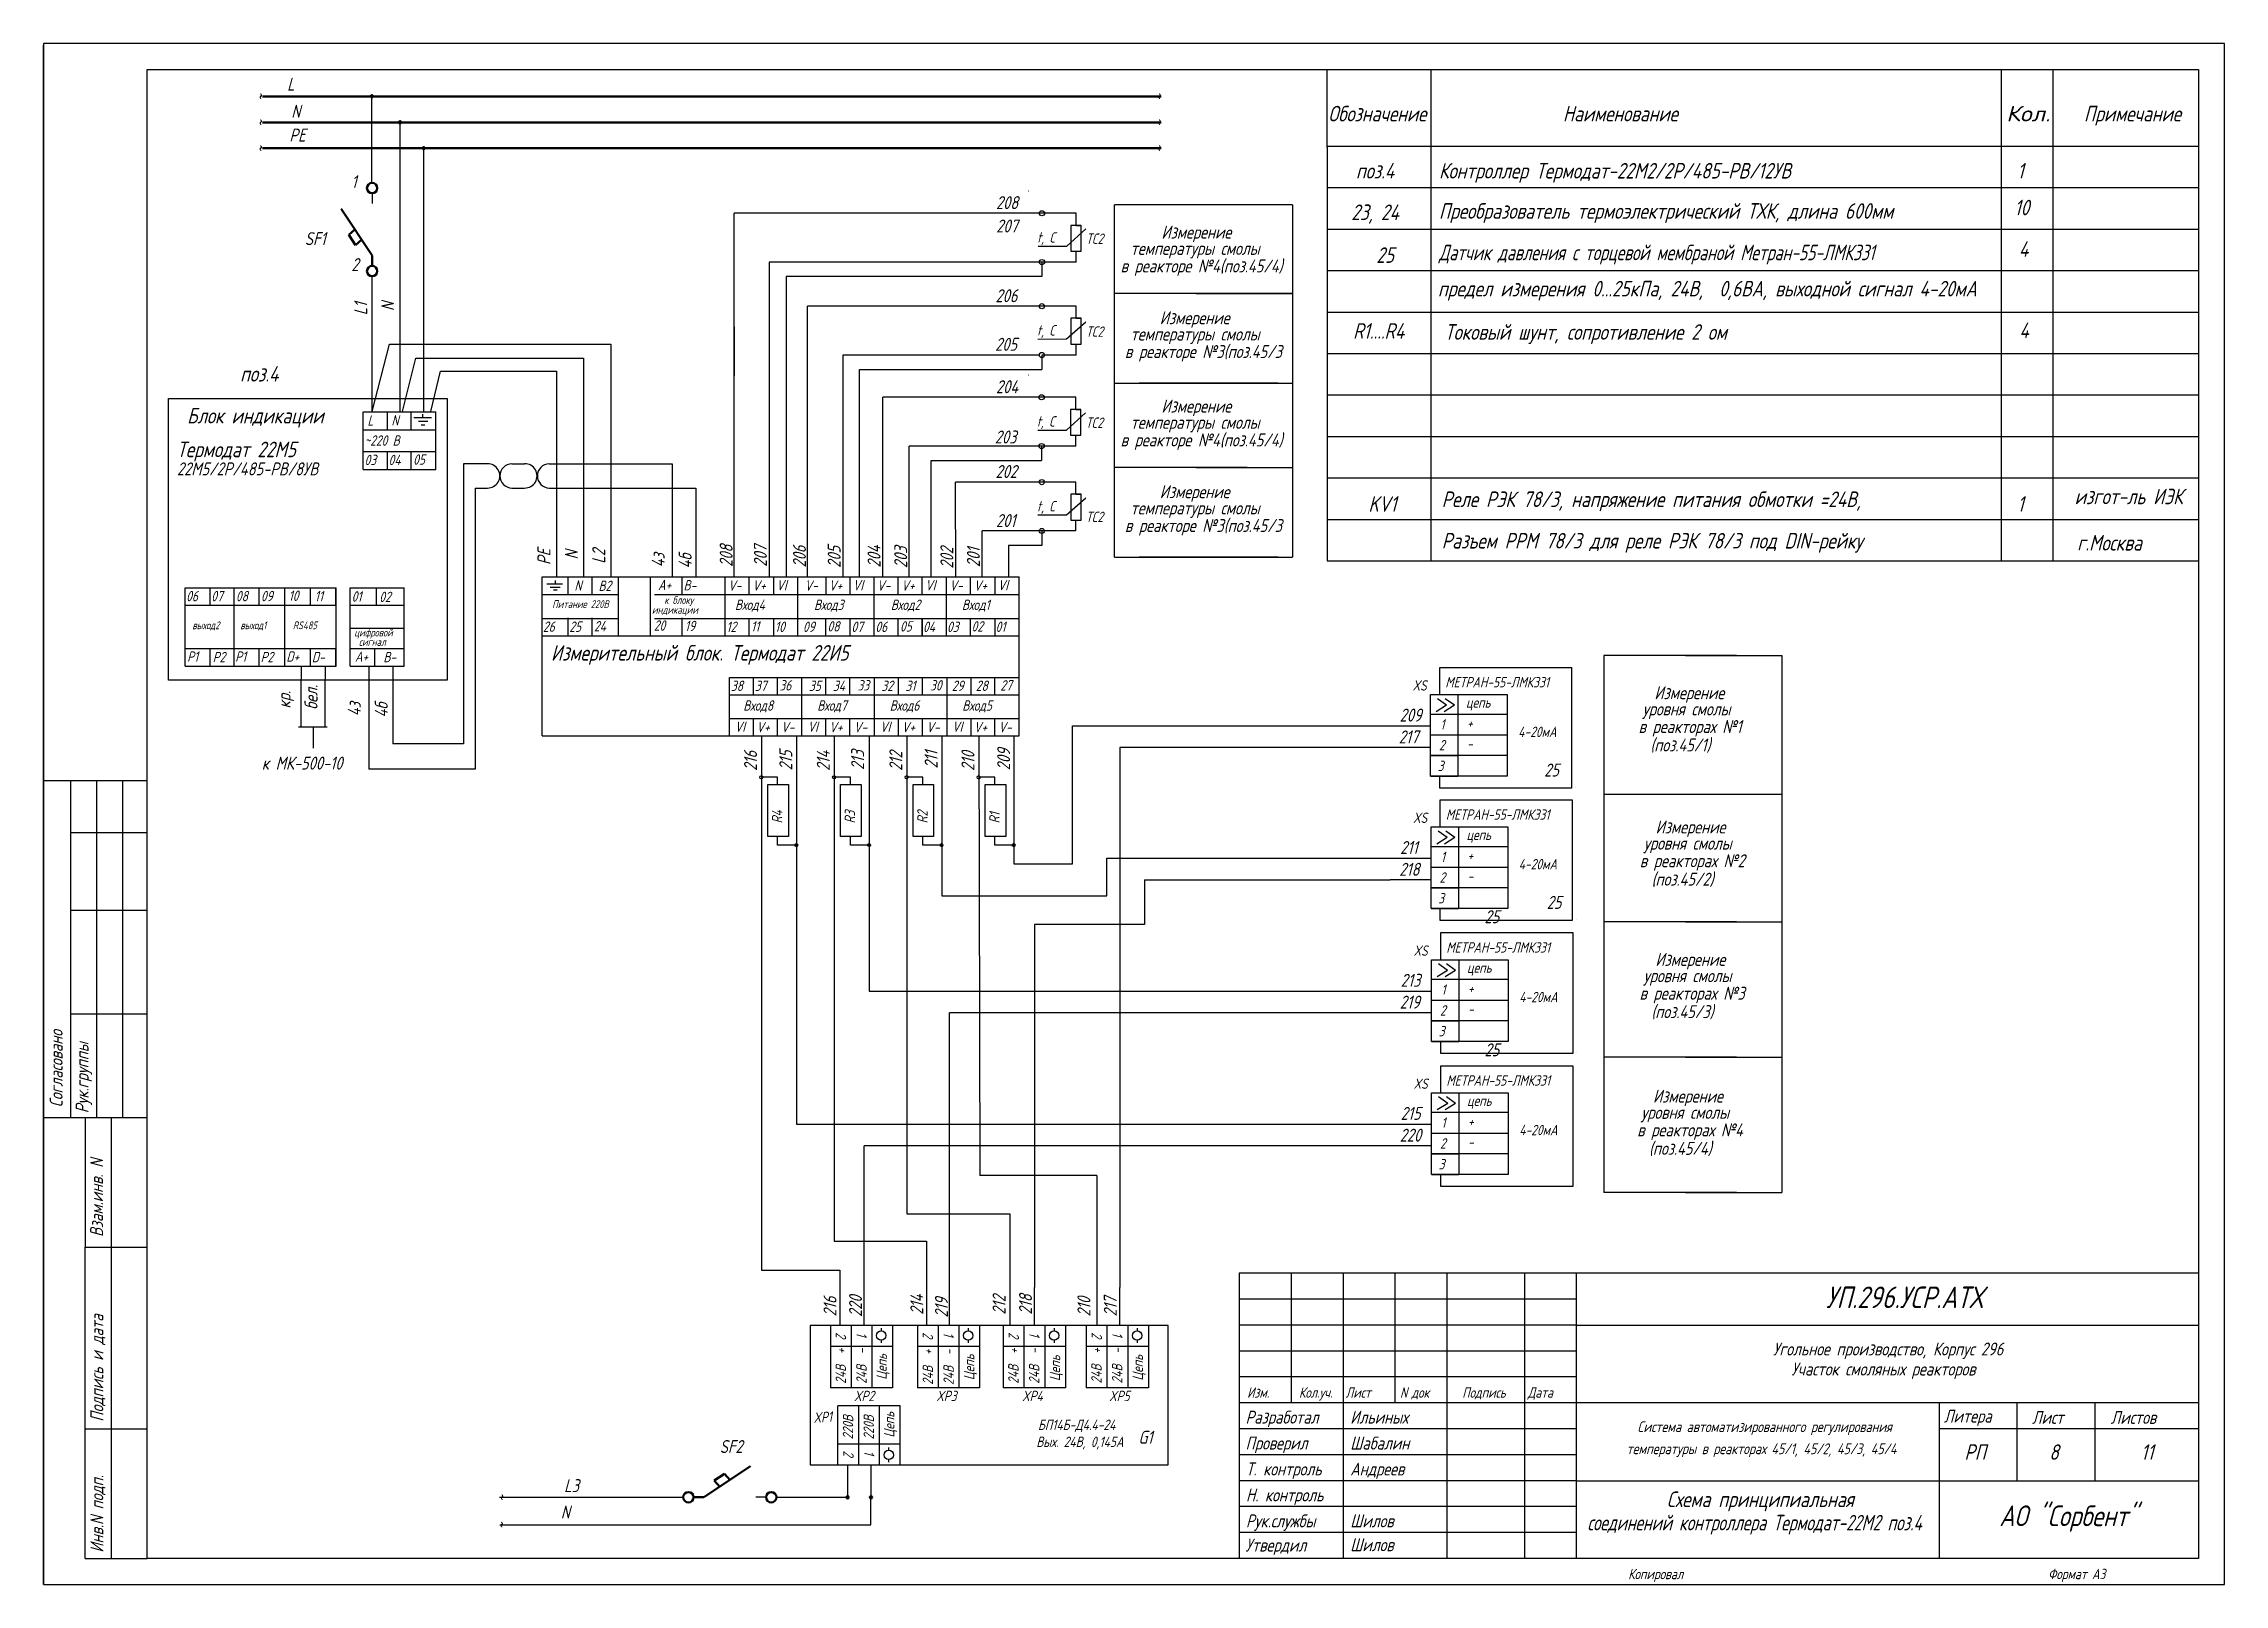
# Model space of a CAD drawing. Header units: millimetres. Extents: x 939 to 1443, y -1071 to -714.
import ezdxf
from ezdxf.enums import TextEntityAlignment as Align

# ---------------------------------------------------------------- set-up
doc = ezdxf.new("R2010")
doc.units = ezdxf.units.MM
doc.layers.add('MAIN', color=7, linetype='Continuous', lineweight=50)
doc.styles.add('GOST тип А', font='', dxfattribs={"oblique": 15})
doc.styles.add('ROMANC', font='', dxfattribs={"height": 2.5})
doc.styles.get("Standard").update_dxf_attribs({"font": '', "oblique": 15})
doc.styles.get('GOST тип А').set_extended_font_data('GOST type A')
doc.styles.get('ROMANC').set_extended_font_data('GOST type A')
doc.styles.get('Standard').set_extended_font_data('GOST type A')

msp = doc.modelspace()

# ---------------------------------------------------------------- texts
at = {"linetype": 'Continuous', "oblique": 15}
for s, height, style, p in [('L', 3, 'GOST тип А', (994.98, -725)), ('N', 3, 'GOST тип А', (995.94, -731.26)), ('Обозначение', 3.6, 'GOST тип А', (1235.97, -732.1)), ('Наименование', 3.6, 'GOST тип А', (1290.27, -732.1)), ('Примечание', 3.6, 'GOST тип А', (1410.87, -732.1)), ('РЕ', 3, 'GOST тип А', (995.5, -736.76)), ('208', 3, 'GOST тип А', (1159.04, -752.4)), ('207', 3, 'GOST тип А', (1159.09, -757.8)), ('Измерение', 3, 'GOST тип А', (1197.34, -759.22)), ('t, С', 2.4, 'GOST тип А', (1168.57, -760.14)), ('ТС2', 2.4, 'GOST тип А', (1179.9, -760.44)), ('температуры смолы', 3, 'GOST тип А', (1190.19, -762.99)), (' в реакторе №4(поз.45/4)', 3, 'GOST тип А', (1186.35, -767.05)), ('206', 3, 'GOST тип А', (1158.94, -773.94)), ('Измерение', 3, 'GOST тип А', (1196.95, -779.04)), ('205', 3, 'GOST тип А', (1158.85, -785.18)), ('t, С', 2.4, 'GOST тип А', (1168.54, -781.65)), ('ТС2', 2.4, 'GOST тип А', (1179.88, -781.95)), ('температуры смолы', 3, 'GOST тип А', (1190.19, -782.8)), (' в реакторе №3(поз.45/3', 3, 'GOST тип А', (1187.35, -786.86)), ('поз.4', 3.6, 'GOST тип А', (984.1, -792.31)), ('204', 3, 'GOST тип А', (1159.04, -795)), ('Измерение', 3, 'GOST тип А', (1197.34, -799.48)), ('Блок индикации', 3.6, 'GOST тип А', (971.83, -801.99)), ('L', 2.4, 'GOST тип А', (1013.57, -802.48)), ('N', 2.4, 'GOST тип А', (1019.12, -802.48)), ('t, С', 2.4, 'GOST тип А', (1168.49, -802.71)), ('ТС2', 2.4, 'GOST тип А', (1179.82, -803.02)), ('температуры смолы', 3, 'GOST тип А', (1190.19, -803.24)), ('Термодат 22М5', 3.6, 'GOST тип А', (969.47, -809.81)), ('~220 B', 2.4, 'GOST тип А', (1012.88, -807.15)), ('203', 3, 'GOST тип А', (1158.77, -806.63)), (' в реакторе №4(поз.45/4)', 3, 'GOST тип А', (1186.35, -807.31)), ('22М5/2Р/485-РВ/8УВ', 3, 'GOST тип А', (969.47, -814.01)), ('03', 2.4, 'GOST тип А', (1012.9, -811.64)), ('04', 2.4, 'GOST тип А', (1018.45, -811.64)), ('05', 2.4, 'GOST тип А', (1024.14, -811.55)), ('202', 3, 'GOST тип А', (1158.94, -814.62)), ('Измерение', 3, 'GOST тип А', (1196.95, -819.29)), ('t, С', 2.4, 'GOST тип А', (1168.53, -822.35)), ('ТС2', 2.4, 'GOST тип А', (1179.86, -824.82)), ('температуры смолы', 3, 'GOST тип А', (1190.19, -823.05)), ('201', 3, 'GOST тип А', (1159.04, -825.97)), (' в реакторе №3(поз.45/3', 3, 'GOST тип А', (1187.35, -827.12)), ('06', 2.4, 'GOST тип А', (971.61, -843.15)), ('07', 2.4, 'GOST тип А', (977.41, -843.15)), ('08', 2.4, 'GOST тип А', (983.12, -843.15)), ('09', 2.4, 'GOST тип А', (988.92, -843.15)), ('10', 2.4, 'GOST тип А', (995.32, -843.06)), ('11', 2.4, 'GOST тип А', (1001.36, -843.15)), ('01', 2.4, 'GOST тип А', (1009.92, -843.23)), ('02', 2.4, 'GOST тип А', (1016.31, -843.33)), ('Питание 220В', 1.8, 'GOST тип А', (1056.32, -844.7)), ('N', 2.4, 'GOST тип А', (1061.48, -840.69)), ('В2', 2.4, 'GOST тип А', (1067.04, -840.77)), ('А+', 2.4, 'GOST тип А', (1080.82, -840.55)), ('к блоку ', 1.8, 'GOST тип А', (1082.27, -843.76)), ('В-', 2.4, 'GOST тип А', (1086.72, -840.65)), ('V-', 2.4, 'GOST тип А', (1097.05, -840.7)), ('Вход4', 2.4, 'GOST тип А', (1098.64, -845.16)), ('V+', 2.4, 'GOST тип А', (1102.67, -840.7)), ('VI', 2.4, 'GOST тип А', (1108.22, -840.61)), ('V-', 2.4, 'GOST тип А', (1114.75, -840.7)), ('Вход3', 2.4, 'GOST тип А', (1116.93, -845.16)), ('V+', 2.4, 'GOST тип А', (1120.38, -840.7)), ('VI', 2.4, 'GOST тип А', (1125.92, -840.61)), ('V-', 2.4, 'GOST тип А', (1131.5, -840.7)), ('Вход2', 2.4, 'GOST тип А', (1134.71, -845.16)), ('V+', 2.4, 'GOST тип А', (1137.13, -840.7)), ('VI', 2.4, 'GOST тип А', (1142.67, -840.61)), ('V-', 2.4, 'GOST тип А', (1148.28, -840.7)), ('Вход1', 2.4, 'GOST тип А', (1151.16, -845.16)), ('V+', 2.4, 'GOST тип А', (1153.91, -840.7)), ('VI', 2.4, 'GOST тип А', (1159.45, -840.61)), ('выход2', 1.8, 'GOST тип А', (973.04, -849.61)), ('выход1', 1.8, 'GOST тип А', (984.15, -849.61)), ('RS485', 1.8, 'GOST тип А', (996.31, -849.61)), ('26', 2.4, 'GOST тип А', (1054.2, -850.22)), ('25', 2.4, 'GOST тип А', (1060.3, -850.22)), ('24', 2.4, 'GOST тип А', (1065.99, -850.13)), (' индикации', 1.8, 'GOST тип А', (1078.5, -846.02)), ('20', 2.4, 'GOST тип А', (1079.85, -849.96)), ('19', 2.4, 'GOST тип А', (1087.03, -850.06)), ('12', 2.4, 'GOST тип А', (1096.65, -850.25)), ('11', 2.4, 'GOST тип А', (1102.34, -850.15)), ('10', 2.4, 'GOST тип А', (1107.88, -850.25)), ('09', 2.4, 'GOST тип А', (1114.36, -850.25)), ('08', 2.4, 'GOST тип А', (1120.04, -850.15)), ('07', 2.4, 'GOST тип А', (1125.59, -850.25)), ('06', 2.4, 'GOST тип А', (1131.14, -850.25)), ('05', 2.4, 'GOST тип А', (1136.83, -850.15)), ('04', 2.4, 'GOST тип А', (1142.16, -850.25)), ('03', 2.4, 'GOST тип А', (1147.71, -850.25)), ('02', 2.4, 'GOST тип А', (1153.4, -850.15)), ('01', 2.4, 'GOST тип А', (1158.95, -850.25)), ('цифровой', 1.8, 'GOST тип А', (1010.5, -851.29)), ('сигнал', 1.8, 'GOST тип А', (1011.59, -853.47)), ('Р1', 2.4, 'GOST тип А', (971.83, -857.15)), ('Р2', 2.4, 'GOST тип А', (977.74, -857.25)), ('Р1', 2.4, 'GOST тип А', (982.94, -857.15)), ('Р2', 2.4, 'GOST тип А', (988.84, -857.25)), ('D+', 2.4, 'GOST тип А', (994.79, -857.15)), ('D-', 2.4, 'GOST тип А', (1000.69, -857.25)), ('А+', 2.4, 'GOST тип А', (1010.66, -857.15)), ('В-', 2.4, 'GOST тип А', (1017.25, -857.25)), ('Измерительный блок. Термодат 22И5', 3.6, 'GOST тип А', (1056.06, -856.88)), ('38', 2.4, 'GOST тип А', (1097.68, -863.9)), ('37', 2.4, 'GOST тип А', (1103.23, -863.9)), ('36', 2.4, 'GOST тип А', (1108.91, -863.8)), ('35', 2.4, 'GOST тип А', (1115.75, -863.9)), ('34', 2.4, 'GOST тип А', (1121.3, -863.9)), ('33', 2.4, 'GOST тип А', (1126.98, -863.8)), ('32', 2.4, 'GOST тип А', (1132.53, -863.9)), ('31', 2.4, 'GOST тип А', (1138.08, -863.9)), ('30', 2.4, 'GOST тип А', (1143.77, -863.8)), ('29', 2.4, 'GOST тип А', (1148.82, -863.9)), ('28', 2.4, 'GOST тип А', (1154.37, -863.9)), ('27', 2.4, 'GOST тип А', (1160.05, -863.8)), ('XS', 2.4, 'GOST тип А', (1255.45, -863.82)), ('МЕТРАН-55-ЛМК331', 2.4, 'GOST тип А', (1263.04, -863.08)), ('Измерение', 3, 'GOST тип А', (1311.44, -865.81)), ('Вход8', 2.4, 'GOST тип А', (1100.55, -868.47)), ('Вход7', 2.4, 'GOST тип А', (1117.67, -868.47)), ('Вход6', 2.4, 'GOST тип А', (1134.45, -868.47)), ('Вход5', 2.4, 'GOST тип А', (1151.24, -868.47)), ('209', 3, 'GOST тип А', (1252.47, -870.99)), ('уровня смолы ', 3, 'GOST тип А', (1308.72, -869.57)), ('VI', 2.4, 'GOST тип А', (1098.58, -873.37)), ('V+', 2.4, 'GOST тип А', (1103.6, -873.47)), ('V-', 2.4, 'GOST тип А', (1109.31, -873.47)), ('VI', 2.4, 'GOST тип А', (1115.43, -873.37)), ('V+', 2.4, 'GOST тип А', (1120.45, -873.47)), ('V-', 2.4, 'GOST тип А', (1126.15, -873.47)), ('VI', 2.4, 'GOST тип А', (1132.21, -873.37)), ('V+', 2.4, 'GOST тип А', (1137.23, -873.47)), ('V-', 2.4, 'GOST тип А', (1142.94, -873.47)), ('VI', 2.4, 'GOST тип А', (1148.89, -873.37)), ('V+', 2.4, 'GOST тип А', (1153.92, -873.47)), ('V-', 2.4, 'GOST тип А', (1159.62, -873.47)), ('217', 3, 'GOST тип А', (1252.26, -876.04)), ('1', 2.4, 'GOST тип А', (1261.88, -872.85)), ('+', 2.4, 'ROMANC', (1268.05, -872.55)), ('4-20мА', 2.4, 'GOST тип А', (1279.91, -874.56)), (' в реакторах №1', 3, 'GOST тип А', (1306.24, -873.64)), ('2', 2.4, 'GOST тип А', (1261.58, -877.65)), ('-', 2.4, 'ROMANC', (1268.05, -877.35)), ('(поз.45/1)', 3, 'GOST тип А', (1310.51, -877.9)), ('к МК-500-10', 3, 'GOST тип А', (989.12, -882.1)), ('3', 2.4, 'GOST тип А', (1261.28, -882.45)), ('XS', 2.4, 'GOST тип А', (1255.57, -894.45)), ('МЕТРАН-55-ЛМК331', 2.4, 'GOST тип А', (1263.16, -893.71)), ('Измерение', 3, 'GOST тип А', (1311.72, -896.87)), ('211', 3, 'GOST тип А', (1252.59, -901.62)), ('1', 2.4, 'GOST тип А', (1262, -903.48)), ('+', 2.4, 'ROMANC', (1268.17, -903.18)), ('4-20мА', 2.4, 'GOST тип А', (1280.03, -905.19)), (' в реакторах №2', 3, 'GOST тип А', (1306.52, -904.69)), ('уровня смолы ', 3, 'GOST тип А', (1309, -900.63)), ('218', 3, 'GOST тип А', (1252.38, -906.67)), ('2', 2.4, 'GOST тип А', (1261.7, -908.28)), ('-', 2.4, 'ROMANC', (1268.17, -907.98)), ('(поз.45/2)', 3, 'GOST тип А', (1310.79, -908.96)), ('3', 2.4, 'GOST тип А', (1261.4, -913.08)), ('XS', 2.4, 'GOST тип А', (1255.69, -925.19)), ('МЕТРАН-55-ЛМК331', 2.4, 'GOST тип А', (1263.28, -924.45)), ('Измерение', 3, 'GOST тип А', (1311.67, -927.53)), ('213', 3, 'GOST тип А', (1252.71, -932.36)), ('1', 2.4, 'GOST тип А', (1262.12, -934.22)), ('+', 2.4, 'ROMANC', (1268.29, -933.92)), ('4-20мА', 2.4, 'GOST тип А', (1280.15, -935.93)), (' в реакторах №3', 3, 'GOST тип А', (1306.47, -935.35)), ('уровня смолы ', 3, 'GOST тип А', (1308.95, -931.29)), ('219', 3, 'GOST тип А', (1252.5, -937.41)), ('2', 2.4, 'GOST тип А', (1261.82, -939.02)), ('-', 2.4, 'ROMANC', (1268.29, -938.72)), ('(поз.45/3)', 3, 'GOST тип А', (1310.74, -939.62)), ('3', 2.4, 'GOST тип А', (1261.52, -943.82)), ('XS', 2.4, 'GOST тип А', (1255.69, -955.98)), ('МЕТРАН-55-ЛМК331', 2.4, 'GOST тип А', (1263.29, -955.24)), ('Измерение', 3, 'GOST тип А', (1311.12, -959.16)), ('215', 3, 'GOST тип А', (1252.72, -963.15)), ('1', 2.4, 'GOST тип А', (1262.12, -965)), ('+', 2.4, 'ROMANC', (1268.29, -964.7)), (' в реакторах №4', 3, 'GOST тип А', (1305.93, -966.98)), ('уровня смолы ', 3, 'GOST тип А', (1308.4, -962.92)), ('220', 3, 'GOST тип А', (1252.5, -968.2)), ('2', 2.4, 'GOST тип А', (1261.82, -969.8)), ('-', 2.4, 'ROMANC', (1268.29, -969.5)), ('4-20мА', 2.4, 'GOST тип А', (1280.15, -966.71)), ('(поз.45/4)', 3, 'GOST тип А', (1310.19, -971.25)), ('3', 2.4, 'GOST тип А', (1261.52, -974.6)), ('L3', 3, 'GOST тип А', (1059.09, -1049.31)), ('N', 3, 'GOST тип А', (1058.33, -1055.42))]:
    msp.add_text(s, height=height, dxfattribs=dict(at, style=style)).set_placement(p)
at = {"linetype": 'Continuous', "style": 'GOST тип А', "oblique": 15, "width": 1.441394}
msp.add_text('Кол.', height=3.6, dxfattribs=at).set_placement((1392.87, -732.1), (1403.07, -732.1), align=Align.FIT)
at = {"linetype": 'Continuous', "style": 'GOST тип А', "oblique": 15}
for s, height, rotation, p in [('L1', 3, 90, (1013.51, -776.95)), ('N', 3, 90, (1019.76, -775.98)), ('РЕ', 3, 90, (1055.93, -834.76)), ('N', 3, 90, (1062.28, -833.48)), ('L2', 3, 90, (1068.6, -834.44)), ('4з', 3, 90, (1082.37, -835.28)), ('4б', 3, 90, (1088.62, -835.56)), ('208', 3, 90, (1098.1, -835.2)), ('207', 3, 90, (1106.02, -835.17)), ('206', 3, 90, (1115.06, -835.34)), ('205', 3, 90, (1123.1, -835.42)), ('204', 3, 90, (1132.33, -835.34)), ('203', 3, 90, (1138.5, -835.48)), ('202', 3, 90, (1149.18, -835.59)), ('201', 3, 90, (1155.32, -835.25)), ('бел.', 3, 90, (1002.02, -868.24)), ('кр.', 3, 90, (995.77, -867.96)), ('4з', 3, 90, (1012.03, -869.75)), ('4б', 3, 90, (1018.28, -870.04)), ('216', 3, 90, (1103.74, -882.4)), ('215', 3, 90, (1111.9, -882.29)), ('214', 3, 90, (1120.58, -882.4)), ('213', 3, 90, (1128.53, -882.18)), ('212', 3, 90, (1137.37, -882.4)), ('211', 3, 90, (1145.53, -881.84)), ('210', 3, 90, (1154.05, -882.4)), ('209', 3, 90, (1162.33, -882.29)), ('216', 3, 90, (1122.13, -1008.66)), ('220', 3, 90, (1128.04, -1008.77)), ('214', 3, 90, (1142.22, -1008.25)), ('219', 3, 90, (1147.92, -1008.92)), ('212', 3, 90, (1161.27, -1008.23)), ('218', 3, 90, (1167.39, -1008.23)), ('210', 3, 90, (1180.9, -1008.66)), ('217', 3, 90, (1187.01, -1008.66)), ('2', 2.4, 270, (1121.98, -1012.29)), ('1', 2.4, 270, (1126.78, -1012.29)), ('2', 2.4, 270, (1142.11, -1012.29)), ('1', 2.4, 270, (1146.91, -1012.29)), ('2', 2.4, 270, (1161.99, -1012.29)), ('1', 2.4, 270, (1166.79, -1012.29)), ('2', 2.4, 270, (1181.2, -1012.29)), ('1', 2.4, 270, (1186, -1012.29)), ('24В  +', 2.4, 90, (1124.31, -1024.25)), ('24В  -', 2.4, 90, (1129.11, -1024.25)), ('Цепь', 2.4, 89.7415, (1133.77, -1023.3)), ('24В  +', 2.4, 90, (1144.49, -1024.49)), ('24В  -', 2.4, 90, (1149.29, -1024.49)), ('Цепь', 2.4, 89.7415, (1154.02, -1023.39)), ('24В  +', 2.4, 90, (1164.27, -1024.23)), ('24В  -', 2.4, 90, (1169.07, -1024.23)), ('Цепь', 2.4, 89.7415, (1173.89, -1023.61)), ('24В  +', 2.4, 90, (1183.49, -1024.16)), ('24В  -', 2.4, 90, (1188.29, -1024.16)), ('Цепь', 2.4, 89.7415, (1193.05, -1023.5)), ('220В', 2.4, 89.6865, (1125.98, -1037.11)), ('220В', 2.4, 89.6865, (1130.78, -1037.13)), ('Цепь', 2.4, 90, (1135.53, -1036.68)), ('2', 2.4, 270, (1123.73, -1039.69))]:
    msp.add_text(s, height=height, rotation=rotation, dxfattribs=at).set_placement(p)
at = {"color": 7, "linetype": 'Continuous', "style": 'GOST тип А', "oblique": 15}
for s, height, p in [('4', 3.6, (1395.92, -782.24)), ('цепь', 2.4, (1267.84, -867.77)), ('цепь', 2.4, (1267.96, -898.4)), ('цепь', 2.4, (1268.08, -929.13)), ('цепь', 2.4, (1268.09, -959.92)), ('XP2', 2.4, (1126.18, -1028.25)), ('XP3', 2.4, (1145.22, -1028.25)), ('XP4', 2.4, (1165.09, -1028.25)), ('XP5', 2.4, (1185.23, -1028.25)), ('БП14Б-Д4.4-24', 2.4, (1168.76, -1034.92))]:
    msp.add_text(s, height=height, dxfattribs=at).set_placement(p)
for s, rotation, p in [('R4', 90, (1109.6, -894.56)), ('R3', 90, (1126.44, -894.56)), ('R2', 90, (1143.23, -894.56)), ('R1', 90, (1159.91, -894.56)), ('XP1', 3.5452, (1116.86, -1033.29))]:
    msp.add_text(s, height=2.4, rotation=rotation, dxfattribs=at).set_placement(p)
at = {"color": 7, "style": 'GOST тип А', "oblique": 15}
for s, height, p in [('Изм.', 2.4, (1217.17, -1027.45)), ('Кол.уч.', 2.4, (1229.17, -1027.45)), ('Лист', 2.4, (1239.97, -1027.45)), ('N', 2.4, (1252.57, -1027.45)), ('док', 2.4, (1255.22, -1027.45)), ('Подпись', 2.4, (1266.97, -1027.45)), ('Дата', 2.4, (1282.13, -1027.45)), ('Разработал', 3, (1216.81, -1033.45)), ('Ильиных', 3, (1241.04, -1033.45)), ('Литера', 3, (1378.45, -1033.21)), ('Лист', 3, (1398.84, -1033.51)), ('Листов', 3, (1417.07, -1033.51)), ('Проверил', 3, (1216.81, -1039.45)), ('Шабалин', 3, (1241.04, -1039.45)), ('РП', 3.6, (1383.2, -1041.83)), ('8', 3.6, (1402.84, -1041.83)), ('Т. контроль', 3, (1216.91, -1045.45)), ('Андреев', 3, (1241.04, -1045.45)), ('Н. контроль', 3, (1216.91, -1051.45)), ('Рук.службы', 3, (1216.91, -1057.45)), ('Шилов', 3, (1241.04, -1057.45)), ('АО "Сорбент"', 4.8, (1391.26, -1057.18)), ('Шилов', 3, (1241.04, -1062.98)), ('Утвердил', 3, (1216.81, -1063.06)), ('Копировал', 2.4, (1305.37, -1069.45)), ('Формат A3', 2.4, (1402.57, -1069.45))]:
    msp.add_text(s, height=height, dxfattribs=at).set_placement(p)
at = {"style": 'GOST тип А', "oblique": 15}
msp.add_text('11', height=3.6, dxfattribs=at).set_placement((1424.05, -1041.83))
at = {"linetype": 'Continuous', "oblique": 15}
msp.add_text('1', height=2.4, rotation=270, dxfattribs=at).set_placement((1128.53, -1039.69))
at = {"layer": 'MAIN', "color": 7, "linetype": 'Continuous', "lineweight": -3, "style": 'GOST тип А', "oblique": 15}
for s, p in [('~', (990.47, -727.53)), ('~', (1198.49, -727.53)), ('~', (990.47, -733.53)), ('~', (1198.49, -733.53)), ('~', (990.47, -739.53)), ('~', (1198.49, -739.53)), ('Согласовано', (943.03, -960.23)), ('Рук.группы', (949.03, -961.63)), ('Взам.инв. N', (952.39, -990.25)), ('Подпись и дата', (952.45, -1033)), ('Инв.N подп.', (952.45, -1063.3)), ('~', (1046.31, -1051.69)), ('~', (1046.22, -1058.07))]:
    msp.add_text(s, height=3, rotation=90, dxfattribs=at).set_placement(p)
for s, height, p in [('поз.4', 3.6, (1242.36, -745.32)), ('Контроллер Термодат-22М2/2Р/485-РВ/12УВ', 3.6, (1261.58, -745.32)), ('1', 3.6, (1395.45, -745.32)), ('1', 3, (1009.86, -747.53)), ('23, 24', 3.6, (1241.3, -754.92)), ('Преобразователь термоэлектрический ТХК, длина 600мм', 3.6, (1261.58, -754.63)), ('10', 3.6, (1394.76, -753.83)), ('SF1', 3, (999.06, -760.73)), ('25', 3.6, (1247.07, -764.84)), ('4', 3.6, (1395.8, -763.43)), ('2', 3, (1009.86, -766.73)), ('предел измерения 0...25кПа, 24В,  0,6ВА, выходной сигнал 4-20мА', 3.6, (1261.34, -772.6)), ('R1....R4', 3.6, (1241.71, -782.38)), ('Токовый шунт, сопротивление 2 ом', 3.6, (1262.91, -782.63)), ('изгот-ль ИЭК', 3.6, (1408.7, -820.69)), ('KV1', 3.6, (1245.26, -822.44)), ('Реле РЭК 78/3, напряжение питания обмотки =24В,', 3.6, (1262.22, -821.34)), ('1', 3.6, (1395.45, -822.41)), ('Разъем РРМ 78/3 для реле РЭК 78/3 под DIN-рейку', 3.6, (1262.22, -830.94)), ('г.Москва', 3.6, (1409.29, -831.41)), ('25', 3, (1285.94, -883.7)), ('25', 3, (1286.52, -914.32)), ('25', 3, (1272.13, -917.64)), ('25', 3, (1272.13, -948.43)), ('SF2', 3, (1095.09, -1040.25)), ('Вых. 24В, 0,145А', 2.4, (1168.38, -1038.86)), ('G1', 3, (1192.02, -1038.11)), ('Схема принципиальная ', 3.6, (1314.32, -1052.76))]:
    msp.add_text(s, height=height, dxfattribs=at).set_placement(p)
at = {"layer": 'MAIN', "color": 7, "linetype": 'Continuous', "lineweight": -3, "style": 'GOST тип А', "oblique": 15, "width": 0.9}
for s, p in [('Датчик давления с торцевой мембраной Метран-55-ЛМК331', (1261.58, -764.23)), ('соединений контроллера Термодат-22М2 поз.4', (1295.94, -1058.16))]:
    msp.add_text(s, height=3.6, dxfattribs=at).set_placement(p)
at = {"layer": 'MAIN', "style": 'GOST тип А', "oblique": 15}
msp.add_text('УП.296.УСР.АТХ', height=5, dxfattribs=at).set_placement((1351.15, -1006.72))
at = {"layer": 'MAIN', "color": 7, "linetype": 'Continuous', "style": 'GOST тип А', "oblique": 15}
for s, p in [('Угольное производство, Корпус 296', (1338.9, -1017.68)), ('Участок смоляных реакторов', (1343.13, -1022.32))]:
    msp.add_text(s, height=3, dxfattribs=at).set_placement(p)
at = {"layer": 'MAIN', "lineweight": 15, "style": 'GOST тип А', "oblique": 15}
for s, p in [('Система автоматизированного регулирования', (1307.53, -1035.42)), ('температуры в реакторах 45/1, 45/2, 45/3, 45/4', (1305.01, -1040.52))]:
    msp.add_text(s, height=2.5, dxfattribs=at).set_placement(p)

# ---------------------------------------------------------------- linework, layer by layer
at = {"color": 7}
for p, q in [((1443.37, -714.1), (938.62, -714.1)), ((938.62, -714.1), (938.62, -1070.65)), ((1443.37, -1070.65), (1443.37, -714.1)), ((1108.5, -883.88), (1104.72, -883.88)), ((1106.24, -897.56), (1106.24, -885.53)), ((1106.24, -885.53), (1110.99, -885.53)), ((1108.5, -885.53), (1108.5, -883.88)), ((1110.99, -885.53), (1110.99, -897.56)), ((1125.35, -883.88), (1121.57, -883.88)), ((1123.09, -897.56), (1123.09, -885.53)), ((1123.09, -885.53), (1127.84, -885.53)), ((1125.35, -885.53), (1125.35, -883.88)), ((1127.84, -885.53), (1127.84, -897.56)), ((1142.13, -883.88), (1138.35, -883.88)), ((1139.87, -897.56), (1139.87, -885.53)), ((1139.87, -885.53), (1144.62, -885.53)), ((1142.13, -885.53), (1142.13, -883.88)), ((1144.62, -885.53), (1144.62, -897.56)), ((1158.81, -883.88), (1155.04, -883.88)), ((1156.55, -897.56), (1156.55, -885.53)), ((1156.55, -885.53), (1161.31, -885.53)), ((1158.81, -885.53), (1158.81, -883.88)), ((1161.31, -885.53), (1161.31, -897.56)), ((1110.99, -897.56), (1106.24, -897.56)), ((1108.5, -899.57), (1108.5, -897.56)), ((1127.84, -897.56), (1123.09, -897.56)), ((1125.35, -899.57), (1125.35, -897.56)), ((1144.62, -897.56), (1139.87, -897.56)), ((1142.13, -899.57), (1142.13, -897.56)), ((1161.31, -897.56), (1156.55, -897.56)), ((1158.81, -899.57), (1158.81, -897.56)), ((1112.86, -899.56), (1108.5, -899.56)), ((1129.7, -899.56), (1125.35, -899.56)), ((1146.49, -899.56), (1142.13, -899.56)), ((1163.17, -899.56), (1158.81, -899.56)), ((938.62, -1070.65), (1443.37, -1070.65))]:
    msp.add_line(p, q, dxfattribs=at)
at = {"color": 250}
msp.add_line((938.62, -1070.65), (938.62, -714.47), dxfattribs=at)
for p, q in [((938.62, -1070.65), (938.62, -714.54)), ((1021.12, -799.33), (1021.12, -732.55)), ((1026.59, -799.33), (1026.59, -738.3)), ((1186.47, -832.95), (1186.47, -751.4)), ((1227.68, -751.4), (1186.47, -751.4)), ((1227.68, -751.4), (1227.68, -832.95)), ((1098.43, -790.97), (1098.43, -753.35)), ((1169.66, -753.35), (1098.43, -753.35)), ((1175.42, -760.94), (1179.87, -756.97)), ((1178.8, -756.16), (1176.4, -756.16)), ((1176.4, -756.16), (1176.4, -762.16)), ((1177.6, -756.16), (1177.6, -753.36)), ((1177.6, -756.16), (1178.8, -756.16)), ((1178.8, -762.16), (1178.8, -756.16)), ((1168.78, -760.96), (1175.42, -760.94)), ((1176.4, -762.16), (1178.8, -762.16)), ((1176.4, -762.16), (1177.6, -762.16)), ((1177.6, -764.65), (1177.6, -762.16)), ((1106.57, -764.65), (1106.57, -837.47)), ((1177.6, -764.65), (1169.7, -764.65)), ((1169.7, -764.65), (1169.7, -768)), ((1014.66, -799.33), (1014.66, -767.93)), ((1227.68, -771.93), (1186.47, -771.93)), ((1205.37, -771.93), (1227.68, -771.93)), ((1115.46, -837.47), (1115.46, -774.88)), ((1169.66, -774.88), (1115.46, -774.88)), ((1177.58, -777.67), (1177.58, -774.87)), ((1098.43, -837.47), (1098.43, -779.63)), ((1098.43, -779.63), (1098.43, -790.97)), ((1175.4, -782.45), (1179.85, -778.48)), ((1178.78, -777.67), (1176.38, -777.67)), ((1176.38, -777.67), (1176.38, -783.67)), ((1177.58, -777.67), (1178.78, -777.67)), ((1178.78, -783.67), (1178.78, -777.67)), ((1014.66, -799.26), (1018.68, -783.63)), ((1018.68, -783.63), (1069.91, -783.63)), ((1021.69, -799.26), (1024.79, -786.89)), ((1024.79, -786.89), (1063.61, -786.89)), ((1063.61, -786.89), (1063.61, -837.47)), ((1069.91, -783.63), (1069.91, -837.47)), ((1123.59, -786.16), (1123.59, -837.47)), ((1169.08, -786.16), (1123.59, -786.16)), ((1168.76, -782.47), (1175.4, -782.45)), ((1177.58, -786.16), (1169.68, -786.16)), ((1169.68, -786.16), (1169.68, -789.51)), ((1176.38, -783.67), (1178.78, -783.67)), ((1176.38, -783.67), (1177.58, -783.67)), ((1177.58, -786.16), (1177.58, -783.67)), ((1028.23, -799.26), (1030.47, -789.91)), ((1030.47, -789.91), (1057.33, -789.91)), ((1057.33, -789.91), (1057.33, -837.47)), ((1169.66, -795.94), (1132.87, -795.94)), ((1132.87, -837.42), (1132.87, -795.94)), ((1177.52, -798.74), (1177.52, -795.93)), ((1186.47, -792.7), (1217.16, -792.7)), ((1217.16, -792.7), (1192.17, -792.7)), ((1224.36, -792.7), (1205.37, -792.7)), ((1205.37, -792.7), (1227.68, -792.7)), ((1018.18, -803.5), (1018.18, -799.33)), ((1023.73, -803.5), (1023.73, -799.33)), ((1026.42, -800.72), (1026.42, -799.87)), ((1029.41, -803.37), (1029.41, -799.33)), ((1175.34, -803.52), (1179.79, -799.55)), ((1178.72, -798.74), (1176.32, -798.74)), ((1176.32, -798.74), (1176.32, -804.74)), ((1177.52, -798.74), (1178.72, -798.74)), ((1178.72, -804.74), (1178.72, -798.74)), ((1169.8, -807.23), (1138.98, -807.23)), ((1138.98, -837.42), (1138.98, -807.23)), ((1168.7, -803.54), (1175.34, -803.52)), ((1177.52, -807.23), (1169.62, -807.23)), ((1169.62, -807.23), (1169.62, -810.58)), ((1176.32, -804.74), (1178.72, -804.74)), ((1176.32, -804.74), (1177.52, -804.74)), ((1177.52, -807.23), (1177.52, -804.74)), ((1018.18, -812.66), (1018.18, -808.49)), ((1023.73, -812.66), (1023.73, -808.49)), ((1029.41, -812.53), (1029.41, -808.49)), ((1041.35, -811.32), (1035.78, -811.32)), ((1046.99, -811.32), (1049.96, -811.32)), ((1055.64, -811.32), (1084.11, -811.32)), ((1084.11, -811.32), (1084.11, -837.47)), ((1217.16, -812.18), (1186.47, -812.18)), ((1205.37, -812.18), (1227.68, -812.18)), ((1038.54, -816.95), (1041.34, -816.95)), ((1047.03, -816.95), (1049.94, -816.95)), ((1055.69, -816.95), (1089.55, -816.95)), ((1089.55, -816.95), (1089.55, -837.47)), ((1169.66, -815.57), (1149.7, -815.57)), ((1149.72, -837.42), (1149.7, -815.57)), ((1177.56, -818.37), (1177.56, -815.57)), ((1175.38, -823.15), (1179.83, -819.18)), ((1178.76, -818.37), (1176.36, -818.37)), ((1176.36, -818.37), (1176.36, -824.37)), ((1177.56, -818.37), (1178.76, -818.37)), ((1178.76, -824.38), (1178.76, -818.37)), ((1169.8, -826.87), (1155.83, -826.87)), ((1155.83, -837.42), (1155.83, -826.87)), ((1168.74, -823.17), (1175.38, -823.15)), ((1177.56, -826.87), (1169.66, -826.87)), ((1169.66, -826.87), (1169.66, -830.21)), ((1176.36, -824.37), (1178.76, -824.38)), ((1176.36, -824.37), (1177.56, -824.37)), ((1177.56, -826.87), (1177.56, -824.37)), ((1054.03, -841.51), (1054.03, -837.47)), ((1060.03, -841.51), (1060.03, -837.47)), ((1065.58, -841.51), (1065.58, -837.47)), ((1086.42, -841.51), (1086.42, -837.47)), ((1101.93, -841.51), (1101.93, -837.47)), ((1107.61, -841.51), (1107.61, -837.47)), ((1119.71, -841.51), (1119.71, -837.47)), ((1125.32, -841.51), (1125.32, -837.47)), ((1136.42, -841.51), (1136.42, -837.47)), ((1142, -841.51), (1142, -837.47)), ((1153.17, -841.51), (1153.17, -837.47)), ((1158.85, -841.51), (1158.85, -837.47)), ((1164.4, -841.51), (1164.4, -837.47)), ((1186.47, -832.95), (1217.16, -832.95)), ((1217.16, -832.95), (1192.17, -832.95)), ((1198.61, -832.95), (1227.68, -832.95)), ((1224.36, -832.95), (1205.37, -832.95)), ((1205.37, -832.95), (1227.68, -832.95)), ((977.14, -844.04), (977.14, -840.01)), ((988.54, -844.04), (988.54, -840.01)), ((994.45, -844.04), (994.45, -840.01)), ((1000.39, -844.04), (1000.39, -840.01)), ((1006.28, -844.04), (1006.28, -840.01)), ((1015.63, -844.04), (1015.63, -840.01)), ((1054.03, -841.59), (1071.69, -841.59)), ((1054.03, -851.14), (1054.03, -841.59)), ((1055.11, -839.12), (1058.71, -839.12)), ((1055.84, -839.87), (1058.17, -839.87)), ((1056.61, -840.47), (1057.51, -840.47)), ((1057.51, -840.47), (1057.51, -840.47)), ((1079.99, -841.59), (1164.4, -841.59)), ((1164.4, -851.14), (1164.4, -841.59)), ((1054.03, -847.1), (1071.69, -847.1)), ((1054.03, -851.14), (1054.03, -847.1)), ((1054.03, -851.14), (1054.03, -847.1)), ((1054.03, -851.14), (1054.03, -847.1)), ((1060.03, -851.03), (1060.03, -847)), ((1065.58, -851.03), (1065.58, -847)), ((1079.99, -847.1), (1164.4, -847.1)), ((1086.42, -851.03), (1086.42, -847)), ((1101.93, -851.14), (1101.93, -847.1)), ((1107.61, -851.14), (1107.61, -847.1)), ((1107.61, -851.14), (1107.61, -847.1)), ((1119.64, -851.14), (1119.64, -847.1)), ((1125.32, -851.14), (1125.32, -847.1)), ((1136.42, -851.14), (1136.42, -847.1)), ((1142, -851.14), (1142, -847.1)), ((1142, -851.14), (1142, -847.1)), ((1142, -851.14), (1142, -847.1)), ((1142.07, -851.14), (1142.07, -847.1)), ((1153.17, -851.14), (1153.17, -847.1)), ((1158.85, -851.14), (1158.85, -847.1)), ((1158.85, -851.14), (1158.85, -847.1)), ((1164.4, -851.14), (1164.4, -847.1)), ((1164.4, -851.14), (1164.4, -847.1)), ((1164.4, -851.14), (1164.4, -847.1)), ((1009.56, -849.38), (1022.04, -849.38)), ((977.14, -858.14), (977.14, -854.1)), ((988.54, -858.14), (988.54, -854.1)), ((994.43, -858.14), (994.43, -854.1)), ((1000.39, -858.14), (1000.39, -854.1)), ((1006.28, -858.14), (1006.28, -854.1)), ((1015.29, -858.14), (1015.29, -854.1)), ((1330.45, -855.73), (1299.76, -855.73)), ((1318.66, -855.73), (1340.97, -855.73)), ((998.26, -858.14), (998.18, -864.09)), ((1003.79, -858.14), (1003.71, -864.09)), ((1013.9, -858.14), (1013.9, -882.02)), ((1019.44, -858.14), (1019.44, -876.11)), ((1054.03, -864.79), (1054.03, -860.75)), ((1054.03, -864.79), (1054.03, -860.75)), ((1054.03, -864.79), (1054.03, -860.75)), ((1102.96, -864.79), (1102.96, -860.75)), ((1108.51, -864.79), (1108.51, -860.75)), ((1114.09, -864.79), (1114.09, -860.75)), ((1114.09, -864.79), (1114.09, -860.75)), ((1114.09, -864.79), (1114.09, -860.75)), ((1114.15, -864.79), (1114.15, -860.75)), ((1119.7, -864.79), (1119.7, -860.75)), ((1125.25, -864.79), (1125.25, -860.75)), ((1130.93, -864.79), (1130.93, -860.75)), ((1136.48, -864.79), (1136.48, -860.75)), ((1142.04, -864.79), (1142.04, -860.75)), ((1153.27, -864.79), (1153.27, -860.75)), ((1158.82, -864.79), (1158.82, -860.75)), ((1164.4, -864.79), (1164.4, -860.75)), ((1164.4, -864.79), (1164.4, -860.75)), ((1164.4, -864.79), (1164.4, -860.75)), ((998.18, -864.09), (998.18, -872.19)), ((1003.71, -864.09), (1003.71, -872.19)), ((1054.03, -874.31), (1054.03, -864.79)), ((1054.03, -874.31), (1054.03, -864.79)), ((1097.4, -864.79), (1164.4, -864.79)), ((1114.09, -874.31), (1114.09, -864.79)), ((1114.09, -874.31), (1114.09, -864.79)), ((1114.09, -874.31), (1114.09, -864.79)), ((1114.15, -874.31), (1114.15, -864.79)), ((1130.93, -874.31), (1130.93, -864.79)), ((1164.4, -874.31), (1164.4, -864.79)), ((1164.4, -874.31), (1164.4, -864.79)), ((1097.4, -870.27), (1164.4, -870.27)), ((1102.96, -874.31), (1102.96, -870.27)), ((1108.51, -874.31), (1108.51, -870.27)), ((1119.7, -874.31), (1119.7, -870.27)), ((1125.25, -874.31), (1125.25, -870.27)), ((1136.48, -874.31), (1136.48, -870.27)), ((1142.04, -874.31), (1142.04, -870.27)), ((1153.27, -874.31), (1153.27, -870.27)), ((1158.82, -874.31), (1158.82, -870.27)), ((1104.75, -874.32), (1104.75, -997.93)), ((1112.86, -874.31), (1112.86, -964.16)), ((1121.6, -874.32), (1121.6, -991.23)), ((1129.7, -874.32), (1129.7, -933.37)), ((1138.38, -874.32), (1138.38, -984.89)), ((1146.49, -874.32), (1146.49, -911.28)), ((1155.06, -874.32), (1155.33, -976.05)), ((1163.17, -874.32), (1163.17, -903.89)), ((1299.76, -887.82), (1330.45, -887.82)), ((1311.89, -887.82), (1340.97, -887.82)), ((1330.45, -917.29), (1299.76, -917.29)), ((1318.66, -917.29), (1340.97, -917.29)), ((1330.45, -948.63), (1299.76, -948.63)), ((1318.66, -948.63), (1340.97, -948.63)), ((1330.45, -979.94), (1299.76, -979.94)), ((1318.66, -979.94), (1340.97, -979.94)), ((1293.37, -1004.65), (1215.37, -1004.65)), ((1293.37, -1010.65), (1215.37, -1010.65)), ((1293.37, -1016.65), (1215.37, -1016.65)), ((1293.37, -1034.65), (1215.37, -1034.65)), ((1293.37, -1040.65), (1215.37, -1040.65)), ((1293.37, -1046.65), (1215.37, -1046.65)), ((1044.16, -1050.49), (1086.65, -1050.49)), ((1293.37, -1052.65), (1215.37, -1052.65)), ((1044.21, -1056.87), (1130.11, -1056.84)), ((1293.37, -1058.65), (1215.37, -1058.65))]:
    msp.add_line(p, q)
at = {"color": 7, "lineweight": 30}
for p, q in [((962.62, -1064.65), (962.62, -720.1)), ((962.62, -720.1), (1437.37, -720.1)), ((1437.37, -720.1), (1437.37, -1064.65)), ((1437.37, -1064.65), (962.62, -1064.65))]:
    msp.add_line(p, q, dxfattribs=at)
at = {"linetype": 'Continuous'}
for p, q in [((1235.67, -720.1), (1437.37, -720.1)), ((1235.67, -738.1), (1235.67, -720.1)), ((1259.67, -720.1), (1259.67, -833.81)), ((1391.67, -720.1), (1391.67, -833.81)), ((1403.67, -720.1), (1403.67, -833.81)), ((1235.67, -737.81), (1437.37, -737.81)), ((1235.67, -738.1), (1235.67, -833.81)), ((1235.67, -747.41), (1437.37, -747.41)), ((1235.67, -757.01), (1437.37, -757.01)), ((1235.67, -766.61), (1437.37, -766.61)), ((1235.67, -776.21), (1437.37, -776.21)), ((1235.67, -785.81), (1437.37, -785.81)), ((1235.67, -795.41), (1437.37, -795.41)), ((1028.43, -800.72), (1024.32, -800.72)), ((1027.55, -801.57), (1025.42, -801.57)), ((1026.83, -802.43), (1025.99, -802.43)), ((1235.67, -805.01), (1437.37, -805.01)), ((1235.67, -814.61), (1437.37, -814.61)), ((1235.67, -824.21), (1437.37, -824.21)), ((1235.67, -833.81), (1437.37, -833.81)), ((1057.04, -838.32), (1057.04, -839.12)), ((1260.95, -868.62), (1263.35, -867.12)), ((1261.25, -865.62), (1263.35, -867.12)), ((1262.75, -868.62), (1265.15, -867.12)), ((1263.05, -865.62), (1265.15, -867.12)), ((1265.97, -864.75), (1265.97, -878.85)), ((1176.75, -872), (1259.65, -872)), ((1259.65, -869.25), (1277.37, -869.25)), ((1259.65, -876.99), (1187.73, -876.99)), ((1259.65, -878.85), (1259.65, -874.05)), ((1259.65, -874.05), (1265.97, -874.05)), ((1259.65, -874.05), (1277.37, -874.05)), ((1259.65, -883.65), (1259.65, -878.85)), ((1259.65, -878.85), (1265.97, -878.85)), ((1259.65, -878.85), (1265.97, -878.85)), ((1265.97, -878.85), (1259.65, -878.85)), ((1259.65, -878.85), (1265.97, -878.85)), ((1259.65, -878.85), (1265.97, -878.85)), ((1277.37, -878.85), (1259.65, -878.85)), ((1265.97, -878.85), (1265.97, -883.65)), ((1277.37, -878.85), (1277.37, -883.65)), ((1265.97, -883.65), (1259.65, -883.65)), ((1259.65, -883.65), (1265.97, -883.65)), ((1259.65, -883.65), (1265.97, -883.65)), ((1261.08, -899.25), (1263.48, -897.75)), ((1261.38, -896.25), (1263.48, -897.75)), ((1262.88, -899.25), (1265.28, -897.75)), ((1263.18, -896.25), (1265.28, -897.75)), ((1266.09, -895.38), (1266.09, -909.48)), ((1184.69, -902.63), (1259.77, -902.63)), ((1259.77, -899.88), (1277.49, -899.88)), ((1259.77, -907.63), (1250.3, -907.63)), ((1259.77, -909.48), (1259.77, -904.68)), ((1259.77, -904.68), (1266.09, -904.68)), ((1259.77, -904.68), (1277.49, -904.68)), ((1259.77, -914.28), (1259.77, -909.48)), ((1259.77, -909.48), (1266.09, -909.48)), ((1259.77, -909.48), (1266.09, -909.48)), ((1266.09, -909.48), (1259.77, -909.48)), ((1259.77, -909.48), (1266.09, -909.48)), ((1259.77, -909.48), (1266.09, -909.48)), ((1277.49, -909.48), (1259.77, -909.48)), ((1266.09, -909.48), (1266.09, -914.28)), ((1277.49, -909.48), (1277.49, -914.28)), ((1266.09, -914.28), (1259.77, -914.28)), ((1259.77, -914.28), (1266.09, -914.28)), ((1259.77, -914.28), (1266.09, -914.28)), ((1261.19, -929.98), (1263.59, -928.48)), ((1261.49, -926.98), (1263.59, -928.48)), ((1262.99, -929.98), (1265.39, -928.48)), ((1263.29, -926.98), (1265.39, -928.48)), ((1266.21, -926.12), (1266.21, -940.22)), ((1129.7, -933.37), (1259.89, -933.37)), ((1259.89, -930.62), (1277.61, -930.62)), ((1259.89, -938.36), (1250.41, -938.36)), ((1259.89, -940.22), (1259.89, -935.42)), ((1259.89, -935.42), (1266.21, -935.42)), ((1259.89, -935.42), (1277.61, -935.42)), ((1259.89, -945.02), (1259.89, -940.22)), ((1259.89, -940.22), (1266.21, -940.22)), ((1259.89, -940.22), (1266.21, -940.22)), ((1266.21, -940.22), (1259.89, -940.22)), ((1259.89, -940.22), (1266.21, -940.22)), ((1259.89, -940.22), (1266.21, -940.22)), ((1277.61, -940.22), (1259.89, -940.22)), ((1266.21, -940.22), (1266.21, -945.02)), ((1277.61, -940.22), (1277.61, -945.02)), ((1266.21, -945.02), (1259.89, -945.02)), ((1259.89, -945.02), (1266.21, -945.02)), ((1259.89, -945.02), (1266.21, -945.02)), ((1261.5, -957.77), (1263.6, -959.27)), ((1263.3, -957.77), (1265.4, -959.27)), ((1266.21, -956.9), (1266.21, -971)), ((1259.89, -961.4), (1277.61, -961.4)), ((1261.2, -960.77), (1263.6, -959.27)), ((1263, -960.77), (1265.4, -959.27)), ((1112.86, -964.16), (1259.89, -964.16)), ((1259.89, -971), (1259.89, -966.2)), ((1259.89, -966.2), (1266.21, -966.2)), ((1259.89, -966.2), (1277.61, -966.2)), ((1259.89, -969.15), (1250.42, -969.15)), ((1259.89, -975.8), (1259.89, -971)), ((1259.89, -971), (1266.21, -971)), ((1259.89, -971), (1266.21, -971)), ((1266.21, -971), (1259.89, -971)), ((1259.89, -971), (1266.21, -971)), ((1259.89, -971), (1266.21, -971)), ((1277.61, -971), (1259.89, -971)), ((1266.21, -971), (1266.21, -975.8)), ((1277.61, -971), (1277.61, -975.8)), ((1266.21, -975.8), (1259.89, -975.8)), ((1259.89, -975.8), (1266.21, -975.8)), ((1259.89, -975.8), (1266.21, -975.8))]:
    msp.add_line(p, q, dxfattribs=at)
at = {"color": 7, "lineweight": -3}
for p, q in [((1177.6, -753.36), (1169.7, -753.36)), ((1169.7, -764.65), (1106.57, -764.65)), ((1169.7, -768), (1110.45, -768)), ((1110.45, -768), (1110.45, -837.47)), ((1177.58, -774.87), (1169.68, -774.87)), ((1127.46, -837.47), (1127.46, -789.51)), ((1127.46, -789.51), (1169.68, -789.51)), ((1177.52, -795.93), (1169.62, -795.93)), ((1035.78, -811.32), (1035.78, -876.11)), ((1144.04, -837.47), (1144.04, -810.58)), ((1144.04, -810.58), (1169.62, -810.58)), ((1038.54, -816.95), (1038.54, -882.02)), ((1177.56, -815.57), (1169.66, -815.57)), ((1169.66, -830.21), (1161.93, -830.21)), ((1161.93, -830.21), (1161.93, -837.47)), ((1299.76, -855.73), (1299.76, -979.94)), ((1340.97, -855.73), (1340.97, -979.94)), ((1176.75, -903.89), (1176.75, -872)), ((1035.78, -876.11), (1019.44, -876.11)), ((1187.73, -876.99), (1187.73, -1001.93)), ((1038.54, -882.02), (1013.9, -882.02)), ((1184.69, -911.28), (1184.69, -902.63)), ((1163.17, -903.89), (1176.75, -903.89)), ((1193.42, -907.63), (1193.42, -917.92)), ((1193.42, -907.63), (1250.3, -907.63)), ((1146.49, -911.28), (1184.69, -911.28)), ((1167.93, -917.92), (1167.93, -1001.93)), ((1193.42, -917.92), (1167.93, -917.92)), ((1250.41, -938.36), (1148.33, -938.36)), ((1250.42, -969.15), (1128.53, -969.15)), ((1182.39, -976.05), (1155.33, -976.05)), ((1138.38, -984.89), (1162.28, -984.89)), ((1121.6, -991.23), (1142.96, -991.23)), ((1104.75, -997.93), (1122.88, -997.93)), ((1130.11, -1056.84), (1130.11, -1050.74))]:
    msp.add_line(p, q, dxfattribs=at)
at = {"linetype": 'Continuous', "lineweight": 30}
for p, q in [((967.54, -861.42), (967.54, -796.19)), ((967.54, -796.19), (1032.01, -796.19)), ((1032.01, -796.19), (1032.01, -861.42)), ((1032.01, -861.42), (967.54, -861.42)), ((1261.75, -858.46), (1292.29, -858.46)), ((1261.75, -864.75), (1261.75, -858.46)), ((1292.29, -858.46), (1292.29, -886.42)), ((1259.65, -878.85), (1259.65, -864.75)), ((1259.65, -864.75), (1277.37, -864.75)), ((1277.37, -864.75), (1277.37, -883.65)), ((1259.65, -883.65), (1259.65, -878.85)), ((1277.37, -883.65), (1259.65, -883.65)), ((1261.75, -886.42), (1261.75, -883.65)), ((1292.29, -886.42), (1261.75, -886.42)), ((1261.87, -889.09), (1292.42, -889.09)), ((1261.87, -895.38), (1261.87, -889.09)), ((1292.42, -889.09), (1292.42, -917.05)), ((1259.77, -909.48), (1259.77, -895.38)), ((1259.77, -895.38), (1277.49, -895.38)), ((1277.49, -895.38), (1277.49, -914.28)), ((1259.77, -914.28), (1259.77, -909.48)), ((1277.49, -914.28), (1259.77, -914.28)), ((1261.87, -917.05), (1261.87, -914.28)), ((1292.42, -917.05), (1261.87, -917.05)), ((1261.99, -919.83), (1292.53, -919.83)), ((1261.99, -926.12), (1261.99, -919.83)), ((1292.53, -919.83), (1292.53, -947.79)), ((1259.89, -940.22), (1259.89, -926.12)), ((1259.89, -926.12), (1277.61, -926.12)), ((1277.61, -926.12), (1277.61, -945.02)), ((1259.89, -945.02), (1259.89, -940.22)), ((1277.61, -945.02), (1259.89, -945.02)), ((1261.99, -947.79), (1261.99, -945.02)), ((1292.53, -947.79), (1261.99, -947.79)), ((1261.99, -950.62), (1292.54, -950.62)), ((1261.99, -956.9), (1261.99, -950.62)), ((1292.54, -950.62), (1292.54, -978.58)), ((1259.89, -971), (1259.89, -956.9)), ((1259.89, -956.9), (1277.61, -956.9)), ((1277.61, -956.9), (1277.61, -975.8)), ((1259.89, -975.8), (1259.89, -971)), ((1277.61, -975.8), (1259.89, -975.8)), ((1261.99, -978.58), (1261.99, -975.8)), ((1292.54, -978.58), (1261.99, -978.58)), ((1116.07, -1010.77), (1116.07, -1042.97)), ((1198.94, -1010.77), (1116.07, -1010.77)), ((1198.94, -1042.97), (1198.94, -1010.77)), ((1116.07, -1042.97), (1198.94, -1042.97))]:
    msp.add_line(p, q, dxfattribs=at)
at = {"lineweight": 30}
for p, q in [((1012.61, -803.5), (1012.61, -799.33)), ((1012.63, -799.33), (1029.41, -799.33)), ((1029.41, -803.5), (1029.41, -799.33)), ((1012.61, -803.5), (1029.41, -803.5)), ((1012.61, -812.66), (1012.61, -803.5)), ((1029.41, -812.66), (1029.41, -803.5)), ((1012.63, -808.49), (1029.41, -808.49)), ((1012.61, -812.66), (1029.41, -812.66)), ((1054.03, -874.31), (1054.03, -837.47)), ((1054.03, -837.47), (1164.4, -837.47)), ((1054.03, -841.51), (1054.03, -837.47)), ((1071.69, -841.51), (1071.69, -837.47)), ((1079.07, -841.51), (1079.07, -837.47)), ((1096.38, -841.51), (1096.38, -837.47)), ((1113.16, -841.51), (1113.16, -837.47)), ((1130.87, -841.51), (1130.87, -837.47)), ((1147.62, -841.51), (1147.62, -837.47)), ((1164.4, -841.51), (1164.4, -837.47)), ((971.41, -840.01), (1006.3, -840.01)), ((971.41, -844.04), (971.41, -840.01)), ((982.69, -844.04), (982.69, -840.01)), ((994.43, -844.04), (994.43, -840.01)), ((1006.3, -844.04), (1006.3, -840.01)), ((1009.55, -844.04), (1009.55, -840.01)), ((1009.56, -840.01), (1022.04, -840.01)), ((1022.04, -844.04), (1022.04, -840.01)), ((1054.03, -874.31), (1054.03, -841.59)), ((1071.69, -851.03), (1071.69, -841.51)), ((1079.07, -851.03), (1079.07, -841.51)), ((1096.38, -851.14), (1096.38, -841.59)), ((1113.16, -851.14), (1113.16, -841.59)), ((1130.87, -851.14), (1130.87, -841.59)), ((1147.62, -851.14), (1147.62, -841.59)), ((1164.4, -874.31), (1164.4, -841.59)), ((971.41, -844.04), (1006.3, -844.04)), ((971.41, -858.14), (971.41, -844.04)), ((982.69, -858.14), (982.69, -844.04)), ((994.45, -858.14), (994.45, -844.04)), ((1006.3, -858.14), (1006.3, -844.04)), ((1009.55, -858.14), (1009.55, -844.04)), ((1009.56, -844.04), (1022.04, -844.04)), ((1022.04, -858.14), (1022.04, -844.04)), ((1054.03, -851.14), (1164.4, -851.14)), ((971.41, -854.1), (1006.3, -854.1)), ((1009.56, -854.1), (1022.04, -854.1)), ((971.41, -858.14), (1006.3, -858.14)), ((1009.56, -858.14), (1022.04, -858.14)), ((1097.4, -860.75), (1164.4, -860.75)), ((1097.4, -864.79), (1097.4, -860.75)), ((1130.93, -864.79), (1130.93, -860.75)), ((1147.72, -864.79), (1147.72, -860.75)), ((1097.4, -874.31), (1097.4, -864.79)), ((1130.93, -874.31), (1130.93, -864.79)), ((1147.72, -874.31), (1147.72, -864.79)), ((997.58, -872.19), (1004.23, -872.19)), ((1001.01, -872.19), (1001.01, -877.15)), ((1054.03, -874.31), (1164.4, -874.31)), ((1215.37, -998.65), (1215.37, -1064.65)), ((1437.37, -998.65), (1215.37, -998.65)), ((1227.37, -998.65), (1227.37, -1028.65)), ((1239.37, -998.65), (1239.37, -1064.65)), ((1251.37, -998.65), (1251.37, -1028.65)), ((1263.37, -998.65), (1263.37, -1064.65)), ((1281.37, -998.65), (1281.37, -1064.65)), ((1293.37, -998.65), (1293.37, -1064.65)), ((1132.49, -1011.35), (1132.49, -1011.98)), ((1132.49, -1014.14), (1132.49, -1014.77)), ((1152.62, -1011.35), (1152.62, -1011.98)), ((1152.62, -1014.14), (1152.62, -1014.77)), ((1172.5, -1011.35), (1172.5, -1011.98)), ((1172.5, -1014.14), (1172.5, -1014.77)), ((1191.71, -1011.35), (1191.71, -1011.98)), ((1191.71, -1014.14), (1191.71, -1014.77)), ((1293.37, -1010.65), (1437.37, -1010.65)), ((1293.37, -1022.65), (1215.37, -1022.65)), ((1437.37, -1028.65), (1215.37, -1028.65)), ((1377.37, -1028.65), (1377.37, -1064.65)), ((1395.37, -1028.65), (1395.37, -1046.65)), ((1413.37, -1028.65), (1413.37, -1046.65)), ((1437.37, -1034.65), (1377.37, -1034.65)), ((1134.24, -1039.61), (1134.24, -1038.98)), ((1134.24, -1042.4), (1134.24, -1041.77)), ((1293.37, -1046.65), (1437.37, -1046.65))]:
    msp.add_line(p, q, dxfattribs=at)
at = {"lineweight": 30, "ltscale": 0.5}
for p, q in [((1120.72, -1010.77), (1120.72, -1025.17)), ((1130.32, -1010.77), (1130.32, -1025.17)), ((1135.12, -1010.77), (1135.12, -1025.17)), ((1140.85, -1010.77), (1140.85, -1025.17)), ((1150.45, -1010.77), (1150.45, -1025.17)), ((1155.25, -1010.77), (1155.25, -1025.17)), ((1160.73, -1010.77), (1160.73, -1025.17)), ((1170.33, -1010.77), (1170.33, -1025.17)), ((1175.13, -1010.77), (1175.13, -1025.17)), ((1179.94, -1010.77), (1179.94, -1025.17)), ((1189.54, -1010.77), (1189.54, -1025.17)), ((1194.34, -1010.77), (1194.34, -1025.17)), ((1135.12, -1015.57), (1120.72, -1015.57)), ((1155.25, -1015.57), (1140.85, -1015.57)), ((1175.13, -1015.57), (1160.73, -1015.57)), ((1194.34, -1015.57), (1179.94, -1015.57)), ((1135.12, -1025.17), (1120.72, -1025.17)), ((1136.87, -1029.32), (1122.47, -1029.32)), ((1122.47, -1042.97), (1122.47, -1029.32)), ((1132.07, -1042.97), (1132.07, -1029.32)), ((1136.87, -1042.97), (1136.87, -1029.32)), ((1155.25, -1025.17), (1140.85, -1025.17)), ((1175.13, -1025.17), (1160.73, -1025.17)), ((1194.34, -1025.17), (1179.94, -1025.17)), ((1136.87, -1038.17), (1122.47, -1038.17))]:
    msp.add_line(p, q, dxfattribs=at)
at = {"ltscale": 0.5}
for p, q in [((1125.52, -1010.77), (1125.52, -1025.17)), ((1145.65, -1010.77), (1145.65, -1025.17)), ((1165.53, -1010.77), (1165.53, -1025.17)), ((1184.74, -1010.77), (1184.74, -1025.17)), ((1127.27, -1042.97), (1127.27, -1029.32))]:
    msp.add_line(p, q, dxfattribs=at)
at = {"lineweight": 50, "ltscale": 0.5}
for centre in [(1014.58, -726.3), (1021.12, -732.3), (1026.59, -738.3), (1124.7, -1050.49), (1130.11, -1050.49)]:
    msp.add_circle(centre, 0.25, dxfattribs=at)
at = {"color": 7}
for centre in [(1104.72, -883.88), (1121.57, -883.88), (1138.35, -883.88), (1155.04, -883.88), (1112.81, -899.57), (1129.66, -899.57), (1146.44, -899.57), (1163.13, -899.57)]:
    msp.add_circle(centre, 0.341, dxfattribs=at)
at = {"linetype": 'Continuous', "lineweight": 30}
for centre in [(1132.49, -1013.06), (1152.62, -1013.06), (1172.5, -1013.06), (1191.71, -1013.06), (1134.24, -1040.69)]:
    msp.add_circle(centre, 1.08, dxfattribs=at)
for centre, start, end in [((1166.67, -745.33), 268.7556, 269.0171), ((1166.67, -787.93), 268.7556, 269.0171), ((1041.41, -814.13), 268.7556, 91.2444), ((1047.05, -814.13), 91.2444, 268.7556), ((1050.01, -814.13), 268.7556, 91.2444), ((1055.71, -814.13), 91.2444, 268.7556), ((1293.26, -889.02), 90.9829, 91.2444), ((1293.38, -919.65), 90.9829, 91.2444), ((1293.5, -950.39), 90.9829, 91.2444), ((1293.5, -981.17), 90.9829, 91.2444)]:
    msp.add_arc(centre, 2.81, start, end)
at = {"layer": 'MAIN', "color": 7, "linetype": 'Continuous', "lineweight": 50}
for p, q in [((989.27, -726.33), (1197.29, -726.33)), ((989.27, -732.33), (1197.29, -732.33)), ((989.27, -738.33), (1197.29, -738.33)), ((1014.66, -763.13), (1007.46, -752.33)), ((1010.67, -757.09), (1009.25, -758.38)), ((1010.81, -760.71), (1009.25, -758.38)), ((1012.24, -759.45), (1010.81, -760.71)), ((1014.66, -763.13), (1014.66, -765.53)), ((1014.66, -765.53), (1014.66, -764.33)), ((1091.45, -1050.49), (1102.25, -1043.29)), ((1093.86, -1046.64), (1096.2, -1045.09)), ((1095.12, -1048.08), (1093.86, -1046.64)), ((1097.49, -1046.5), (1096.2, -1045.08)), ((1089.05, -1050.49), (1090.25, -1050.49)), ((1091.45, -1050.49), (1089.05, -1050.49))]:
    msp.add_line(p, q, dxfattribs=at)
at = {"layer": 'MAIN', "color": 7, "linetype": 'Continuous', "lineweight": -3}
for p, q in [((1014.58, -725.82), (1014.58, -725.82)), ((1014.58, -735.07), (1014.58, -726.33)), ((1014.58, -746.33), (1014.58, -726.55)), ((1021.12, -731.82), (1021.12, -731.82)), ((1026.59, -737.82), (1026.59, -737.82)), ((1014.66, -748.73), (1014.66, -751.13)), ((1148.33, -1010.77), (1148.33, -938.36)), ((1128.53, -1010.77), (1128.53, -969.15)), ((1182.36, -976.05), (1182.36, -1010.77)), ((1162.28, -984.89), (1162.28, -1010.77)), ((1142.96, -991.23), (1142.96, -1010.77)), ((1122.88, -997.93), (1122.88, -1010.77)), ((1167.93, -1010.77), (1167.93, -1001.93)), ((1187.73, -1010.77), (1187.73, -1001.93)), ((1124.7, -1042.97), (1124.7, -1050.24)), ((1130.11, -1042.97), (1130.11, -1050.24)), ((1105.85, -1050.49), (1103.45, -1050.49)), ((1108.25, -1050.49), (1124.45, -1050.49)), ((1130.41, -1050.49), (1130.41, -1050.49)), ((1124.41, -1057.03), (1124.41, -1057.03))]:
    msp.add_line(p, q, dxfattribs=at)
at = {"layer": 'MAIN', "color": 7, "linetype": 'Continuous', "lineweight": 30}
for p, q in [((938.62, -884.63), (962.62, -884.63)), ((944.86, -884.63), (944.86, -962.63)), ((950.86, -884.63), (950.86, -962.63)), ((956.86, -884.63), (956.86, -962.63)), ((944.86, -896.63), (962.62, -896.63)), ((944.86, -914.63), (962.62, -914.63)), ((944.86, -938.63), (962.62, -938.63)), ((938.62, -962.63), (962.62, -962.63)), ((948.22, -962.65), (948.22, -992.65)), ((954.22, -962.65), (954.22, -1064.65)), ((948.22, -1064.65), (948.22, -992.65)), ((948.22, -992.65), (962.62, -992.65)), ((948.22, -1034.65), (962.62, -1034.65)), ((948.22, -1064.65), (962.62, -1064.65))]:
    msp.add_line(p, q, dxfattribs=at)
at = {"layer": 'MAIN', "color": 7, "linetype": 'Continuous', "lineweight": 50}
for centre in [(1014.66, -747.53), (1014.66, -766.73), (1087.85, -1050.49), (1107.05, -1050.49)]:
    msp.add_circle(centre, 1.2, dxfattribs=at)
at = {"layer": 'MAIN', "color": 7, "linetype": 'Continuous', "lineweight": -3}
for centre in [(1169.7, -753.36), (1169.7, -753.36), (1169.7, -764.65), (1169.7, -764.65), (1169.68, -774.87), (1169.68, -774.87), (1169.68, -786.16), (1169.68, -786.16), (1169.62, -795.93), (1169.62, -795.93), (1169.62, -807.23), (1169.62, -807.23), (1169.66, -815.57), (1169.66, -815.57), (1169.66, -826.87), (1169.66, -826.87)]:
    msp.add_circle(centre, 0.594, dxfattribs=at)

msp.set_redraw_order([(e.dxf.handle, doc.entitydb.next_handle()) for e in msp.query("TEXT MTEXT ATTDEF DIMENSION ARC_DIMENSION")])  # texts and dimensions are drawn at this point

doc.saveas('drawing.dxf')
